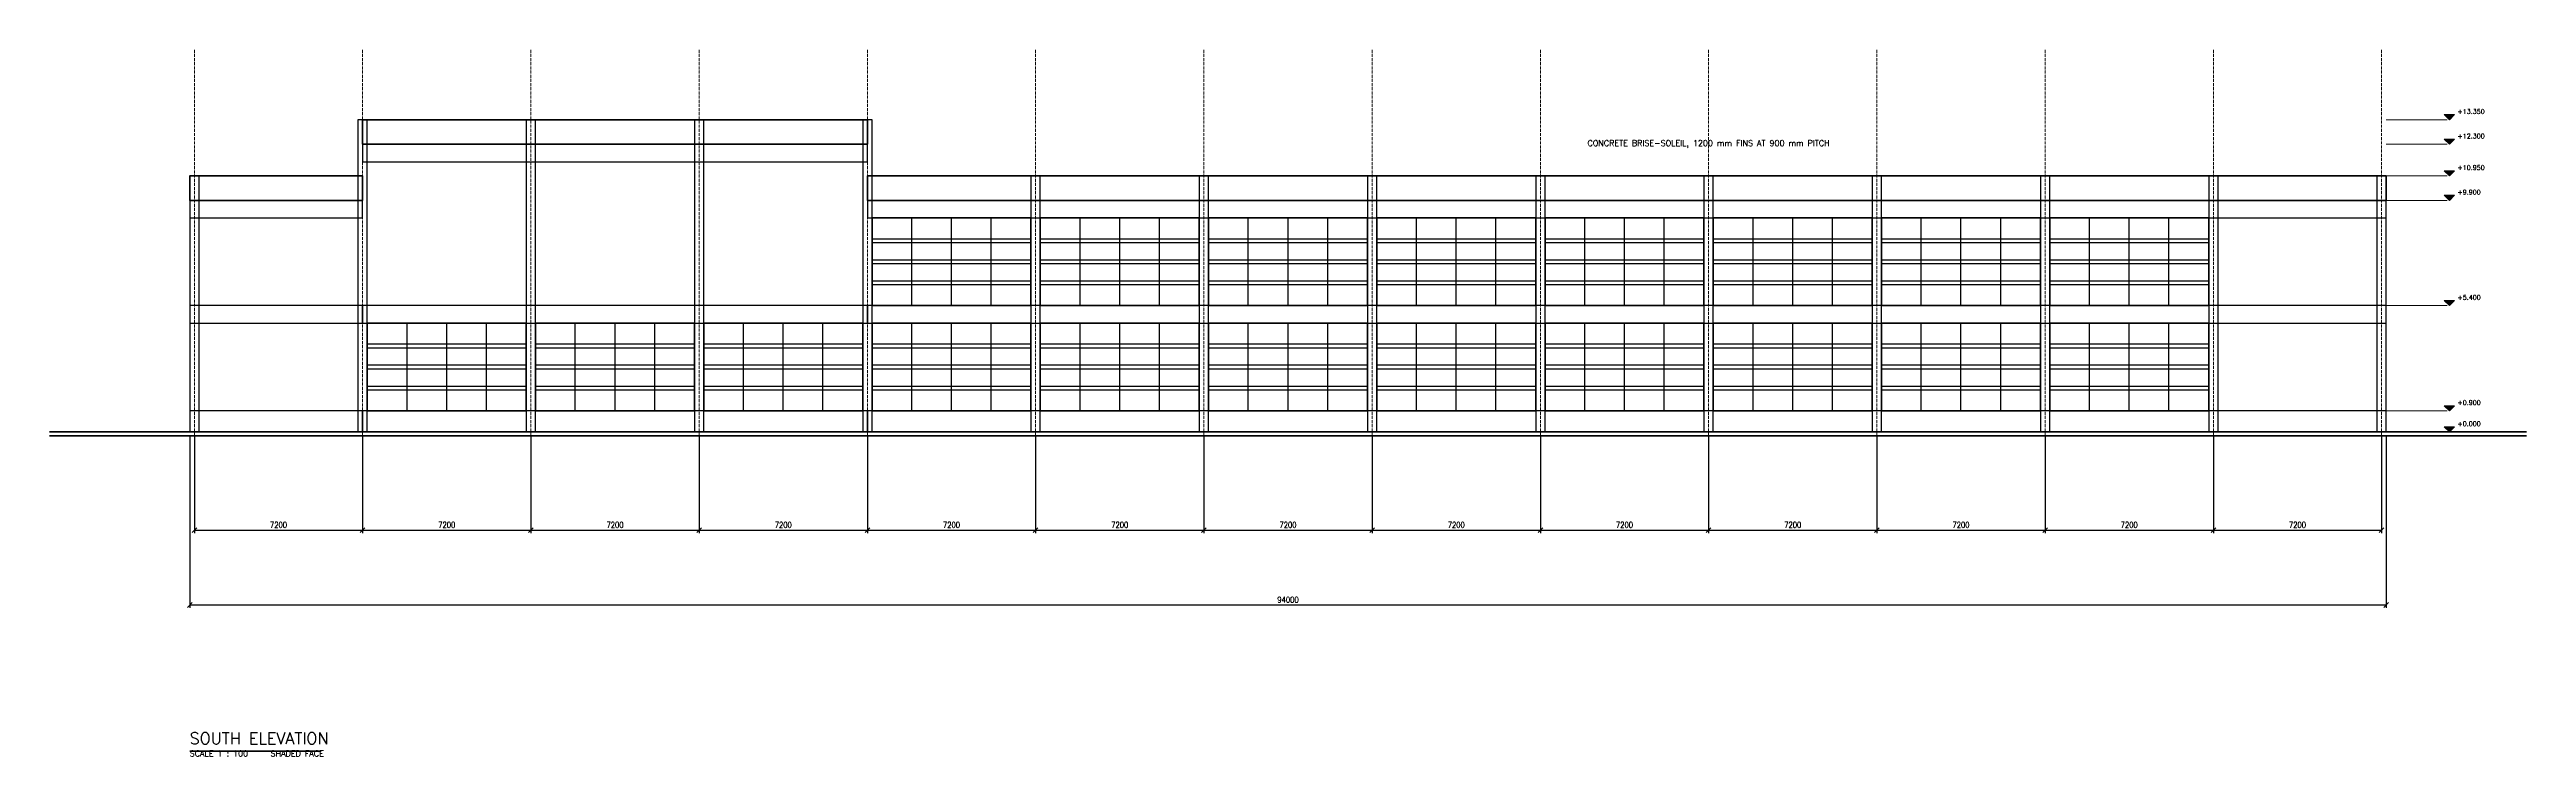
# Model space of a CAD drawing. Header units: millimetres. Extents: x -33945 to 191000, y -348875 to 205218.
# Drawn here: x -6200 to 99800, y -308875 to -278650 of the extents above; entities that cross this region are included whole.
import ezdxf
from ezdxf.enums import TextEntityAlignment as Align

# ---------------------------------------------------------------- set-up
doc = ezdxf.new("R2010")
doc.units = ezdxf.units.MM
doc.header["$LTSCALE"] = 50
doc.linetypes.add('DASHDOT', pattern=[3.556, 2.54, -0.508, 0, -0.508])
for name, color, linetype, lineweight in [('A-ANNO-DIMS', 2, 'Continuous', 13), ('A-ANNO-SYMB', 6, 'Continuous', 18), ('A-ANNO-TEXT', 7, 'Continuous', 18), ('A-ANNO-TITL', 7, 'Continuous', 35), ('A-ELEV', 7, 'Continuous', 25), ('A-ELEV-FINE', 8, 'Continuous', 13), ('A-FLOR-LEVL', 6, 'Continuous', 18), ('A-GLAZ', 4, 'Continuous', 25), ('A-GRID', 8, 'DASHDOT', 13), ('A-LOUV', 30, 'Continuous', 25), ('A-ROOF', 30, 'Continuous', 35), ('A-SECT-GRND', 8, 'Continuous', 50)]:
    doc.layers.add(name, color=color, linetype=linetype, lineweight=lineweight)
doc.styles.add('AMA-NOTE', font='romans.shx', dxfattribs={"width": 0.85})
doc.styles.add('AMA-TITLE', font='romand.shx', dxfattribs={"width": 0.9})
doc.dimstyles.new('AMA-100', dxfattribs={"dimscale": 100, "dimtxt": 2.5, "dimasz": 2.5, "dimexe": 1.25, "dimexo": 2, "dimgap": 1, "dimtad": 1, "dimdec": 0, "dimtxsty": 'AMA-NOTE', "dimtsz": 1, "dimcen": 2.5, "dimclrd": 8, "dimclre": 8, "dimclrt": 7, "dimazin": 3, "dimtfac": 1, "dimtmove": 0, "dimatfit": 3})

msp = doc.modelspace()

# ---------------------------------------------------------------- hatches: boundary and pattern name
at = {"layer": 'A-ANNO-SYMB'}
for points in [[(96500, -281650), (96280, -281430), (96720, -281430)], [(96500, -282700), (96280, -282480), (96720, -282480)], [(96500, -284050), (96280, -283830), (96720, -283830)], [(96500, -285100), (96280, -284880), (96720, -284880)], [(96500, -289600), (96280, -289380), (96720, -289380)], [(96500, -294100), (96280, -293880), (96720, -293880)], [(96500, -295000), (96280, -294780), (96720, -294780)]]:
    msp.add_hatch(color=7, dxfattribs=at).paths.add_polyline_path(points)

# ---------------------------------------------------------------- linework, layer by layer
for points in [[(96500, -281650), (96280, -281430), (96720, -281430)], [(96500, -282700), (96280, -282480), (96720, -282480)], [(96500, -284050), (96280, -283830), (96720, -283830)], [(96500, -285100), (96280, -284880), (96720, -284880)], [(96500, -289600), (96280, -289380), (96720, -289380)], [(96500, -294100), (96280, -293880), (96720, -293880)], [(96500, -295000), (96280, -294780), (96720, -294780)]]:
    msp.add_lwpolyline(points, close=True, dxfattribs=at)
at = {"layer": 'A-ANNO-TITL'}
msp.add_line((-200, -308650), (5425, -308650), dxfattribs=at)
at = {"layer": 'A-ELEV'}
for p, q in [((7200, -281650), (28800, -281650)), ((-200, -284050), (7200, -284050)), ((28800, -284050), (93800, -284050))]:
    msp.add_line(p, q, dxfattribs=at)
for points in [[(7000, -295000), (7400, -295000), (7400, -281650), (7000, -281650)], [(14200, -295000), (14600, -295000), (14600, -281650), (14200, -281650)], [(21400, -295000), (21800, -295000), (21800, -281650), (21400, -281650)], [(28600, -295000), (29000, -295000), (29000, -281650), (28600, -281650)], [(7200, -283450), (28800, -283450), (28800, -282700), (7200, -282700)], [(-200, -295000), (200, -295000), (200, -284050), (-200, -284050)], [(35800, -295000), (36200, -295000), (36200, -284050), (35800, -284050)], [(43000, -295000), (43400, -295000), (43400, -284050), (43000, -284050)], [(50200, -295000), (50600, -295000), (50600, -284050), (50200, -284050)], [(57400, -295000), (57800, -295000), (57800, -284050), (57400, -284050)], [(64600, -295000), (65000, -295000), (65000, -284050), (64600, -284050)], [(71800, -295000), (72200, -295000), (72200, -284050), (71800, -284050)], [(79000, -295000), (79400, -295000), (79400, -284050), (79000, -284050)], [(86200, -295000), (86600, -295000), (86600, -284050), (86200, -284050)], [(93400, -295000), (93800, -295000), (93800, -284050), (93400, -284050)], [(-200, -285850), (7200, -285850), (7200, -285100), (-200, -285100)], [(28800, -285850), (93800, -285850), (93800, -285100), (28800, -285100)], [(-200, -290350), (7200, -290350), (7200, -289600), (-200, -289600)], [(7200, -290350), (28800, -290350), (28800, -289600), (7200, -289600)], [(28800, -290350), (93800, -290350), (93800, -289600), (28800, -289600)], [(-200, -295000), (7200, -295000), (7200, -294100), (-200, -294100)], [(7200, -295000), (28800, -295000), (28800, -294100), (7200, -294100)], [(28800, -295000), (93800, -295000), (93800, -294100), (28800, -294100)]]:
    msp.add_lwpolyline(points, close=True, dxfattribs=at)
at = {"layer": 'A-ELEV-FINE'}
for p, q in [((29000, -289600), (35800, -289600)), ((36200, -289600), (43000, -289600)), ((43400, -289600), (50200, -289600)), ((50600, -289600), (57400, -289600)), ((57800, -289600), (64600, -289600)), ((65000, -289600), (71800, -289600)), ((72200, -289600), (79000, -289600)), ((79400, -289600), (86200, -289600)), ((7400, -294100), (14200, -294100)), ((14600, -294100), (21400, -294100)), ((21800, -294100), (28600, -294100)), ((29000, -294100), (35800, -294100)), ((36200, -294100), (43000, -294100)), ((43400, -294100), (50200, -294100)), ((50600, -294100), (57400, -294100)), ((57800, -294100), (64600, -294100)), ((65000, -294100), (71800, -294100)), ((72200, -294100), (79000, -294100)), ((79400, -294100), (86200, -294100))]:
    msp.add_line(p, q, dxfattribs=at)
at = {"layer": 'A-FLOR-LEVL'}
for p, q in [((93800, -281650), (96400, -281650)), ((93800, -282700), (96400, -282700)), ((93800, -284050), (96400, -284050)), ((93800, -285100), (96400, -285100)), ((93800, -289600), (96400, -289600)), ((93800, -294100), (96400, -294100)), ((93800, -295000), (96400, -295000))]:
    msp.add_line(p, q, dxfattribs=at)
at = {"layer": 'A-GLAZ'}
for p, q in [((30700, -289600), (30700, -285850)), ((32400, -289600), (32400, -285850)), ((34100, -289600), (34100, -285850)), ((37900, -289600), (37900, -285850)), ((39600, -289600), (39600, -285850)), ((41300, -289600), (41300, -285850)), ((45100, -289600), (45100, -285850)), ((46800, -289600), (46800, -285850)), ((48500, -289600), (48500, -285850)), ((52300, -289600), (52300, -285850)), ((54000, -289600), (54000, -285850)), ((55700, -289600), (55700, -285850)), ((59500, -289600), (59500, -285850)), ((61200, -289600), (61200, -285850)), ((62900, -289600), (62900, -285850)), ((66700, -289600), (66700, -285850)), ((68400, -289600), (68400, -285850)), ((70100, -289600), (70100, -285850)), ((73900, -289600), (73900, -285850)), ((75600, -289600), (75600, -285850)), ((77300, -289600), (77300, -285850)), ((81100, -289600), (81100, -285850)), ((82800, -289600), (82800, -285850)), ((84500, -289600), (84500, -285850)), ((9100, -294100), (9100, -290350)), ((10800, -294100), (10800, -290350)), ((12500, -294100), (12500, -290350)), ((16300, -294100), (16300, -290350)), ((18000, -294100), (18000, -290350)), ((19700, -294100), (19700, -290350)), ((23500, -294100), (23500, -290350)), ((25200, -294100), (25200, -290350)), ((26900, -294100), (26900, -290350)), ((30700, -294100), (30700, -290350)), ((32400, -294100), (32400, -290350)), ((34100, -294100), (34100, -290350)), ((37900, -294100), (37900, -290350)), ((39600, -294100), (39600, -290350)), ((41300, -294100), (41300, -290350)), ((45100, -294100), (45100, -290350)), ((46800, -294100), (46800, -290350)), ((48500, -294100), (48500, -290350)), ((52300, -294100), (52300, -290350)), ((54000, -294100), (54000, -290350)), ((55700, -294100), (55700, -290350)), ((59500, -294100), (59500, -290350)), ((61200, -294100), (61200, -290350)), ((62900, -294100), (62900, -290350)), ((66700, -294100), (66700, -290350)), ((68400, -294100), (68400, -290350)), ((70100, -294100), (70100, -290350)), ((73900, -294100), (73900, -290350)), ((75600, -294100), (75600, -290350)), ((77300, -294100), (77300, -290350)), ((81100, -294100), (81100, -290350)), ((82800, -294100), (82800, -290350)), ((84500, -294100), (84500, -290350))]:
    msp.add_line(p, q, dxfattribs=at)
for points in [[(29000, -289600), (35800, -289600), (35800, -285850), (29000, -285850)], [(36200, -289600), (43000, -289600), (43000, -285850), (36200, -285850)], [(43400, -289600), (50200, -289600), (50200, -285850), (43400, -285850)], [(50600, -289600), (57400, -289600), (57400, -285850), (50600, -285850)], [(57800, -289600), (64600, -289600), (64600, -285850), (57800, -285850)], [(65000, -289600), (71800, -289600), (71800, -285850), (65000, -285850)], [(72200, -289600), (79000, -289600), (79000, -285850), (72200, -285850)], [(79400, -289600), (86200, -289600), (86200, -285850), (79400, -285850)], [(7400, -294100), (14200, -294100), (14200, -290350), (7400, -290350)], [(14600, -294100), (21400, -294100), (21400, -290350), (14600, -290350)], [(21800, -294100), (28600, -294100), (28600, -290350), (21800, -290350)], [(29000, -294100), (35800, -294100), (35800, -290350), (29000, -290350)], [(36200, -294100), (43000, -294100), (43000, -290350), (36200, -290350)], [(43400, -294100), (50200, -294100), (50200, -290350), (43400, -290350)], [(50600, -294100), (57400, -294100), (57400, -290350), (50600, -290350)], [(57800, -294100), (64600, -294100), (64600, -290350), (57800, -290350)], [(65000, -294100), (71800, -294100), (71800, -290350), (65000, -290350)], [(72200, -294100), (79000, -294100), (79000, -290350), (72200, -290350)], [(79400, -294100), (86200, -294100), (86200, -290350), (79400, -290350)]]:
    msp.add_lwpolyline(points, close=True, dxfattribs=at)
at = {"layer": 'A-GRID'}
for p, q in [((0, -298000), (0, -278650)), ((7200, -298000), (7200, -278650)), ((14400, -298000), (14400, -278650)), ((21600, -298000), (21600, -278650)), ((28800, -298000), (28800, -278650)), ((36000, -298000), (36000, -278650)), ((43200, -298000), (43200, -278650)), ((50400, -298000), (50400, -278650)), ((57600, -298000), (57600, -278650)), ((64800, -298000), (64800, -278650)), ((72000, -298000), (72000, -278650)), ((79200, -298000), (79200, -278650)), ((86400, -298000), (86400, -278650)), ((93600, -298000), (93600, -278650))]:
    msp.add_line(p, q, dxfattribs=at)
at = {"layer": 'A-LOUV'}
for points in [[(29000, -286900), (35800, -286900), (35800, -286750), (29000, -286750)], [(36200, -286900), (43000, -286900), (43000, -286750), (36200, -286750)], [(43400, -286900), (50200, -286900), (50200, -286750), (43400, -286750)], [(50600, -286900), (57400, -286900), (57400, -286750), (50600, -286750)], [(57800, -286900), (64600, -286900), (64600, -286750), (57800, -286750)], [(65000, -286900), (71800, -286900), (71800, -286750), (65000, -286750)], [(72200, -286900), (79000, -286900), (79000, -286750), (72200, -286750)], [(79400, -286900), (86200, -286900), (86200, -286750), (79400, -286750)], [(29000, -287800), (35800, -287800), (35800, -287650), (29000, -287650)], [(36200, -287800), (43000, -287800), (43000, -287650), (36200, -287650)], [(43400, -287800), (50200, -287800), (50200, -287650), (43400, -287650)], [(50600, -287800), (57400, -287800), (57400, -287650), (50600, -287650)], [(57800, -287800), (64600, -287800), (64600, -287650), (57800, -287650)], [(65000, -287800), (71800, -287800), (71800, -287650), (65000, -287650)], [(72200, -287800), (79000, -287800), (79000, -287650), (72200, -287650)], [(79400, -287800), (86200, -287800), (86200, -287650), (79400, -287650)], [(29000, -288700), (35800, -288700), (35800, -288550), (29000, -288550)], [(36200, -288700), (43000, -288700), (43000, -288550), (36200, -288550)], [(43400, -288700), (50200, -288700), (50200, -288550), (43400, -288550)], [(50600, -288700), (57400, -288700), (57400, -288550), (50600, -288550)], [(57800, -288700), (64600, -288700), (64600, -288550), (57800, -288550)], [(65000, -288700), (71800, -288700), (71800, -288550), (65000, -288550)], [(72200, -288700), (79000, -288700), (79000, -288550), (72200, -288550)], [(79400, -288700), (86200, -288700), (86200, -288550), (79400, -288550)], [(7400, -291400), (14200, -291400), (14200, -291250), (7400, -291250)], [(14600, -291400), (21400, -291400), (21400, -291250), (14600, -291250)], [(21800, -291400), (28600, -291400), (28600, -291250), (21800, -291250)], [(29000, -291400), (35800, -291400), (35800, -291250), (29000, -291250)], [(36200, -291400), (43000, -291400), (43000, -291250), (36200, -291250)], [(43400, -291400), (50200, -291400), (50200, -291250), (43400, -291250)], [(50600, -291400), (57400, -291400), (57400, -291250), (50600, -291250)], [(57800, -291400), (64600, -291400), (64600, -291250), (57800, -291250)], [(65000, -291400), (71800, -291400), (71800, -291250), (65000, -291250)], [(72200, -291400), (79000, -291400), (79000, -291250), (72200, -291250)], [(79400, -291400), (86200, -291400), (86200, -291250), (79400, -291250)], [(7400, -292300), (14200, -292300), (14200, -292150), (7400, -292150)], [(14600, -292300), (21400, -292300), (21400, -292150), (14600, -292150)], [(21800, -292300), (28600, -292300), (28600, -292150), (21800, -292150)], [(29000, -292300), (35800, -292300), (35800, -292150), (29000, -292150)], [(36200, -292300), (43000, -292300), (43000, -292150), (36200, -292150)], [(43400, -292300), (50200, -292300), (50200, -292150), (43400, -292150)], [(50600, -292300), (57400, -292300), (57400, -292150), (50600, -292150)], [(57800, -292300), (64600, -292300), (64600, -292150), (57800, -292150)], [(65000, -292300), (71800, -292300), (71800, -292150), (65000, -292150)], [(72200, -292300), (79000, -292300), (79000, -292150), (72200, -292150)], [(79400, -292300), (86200, -292300), (86200, -292150), (79400, -292150)], [(7400, -293200), (14200, -293200), (14200, -293050), (7400, -293050)], [(14600, -293200), (21400, -293200), (21400, -293050), (14600, -293050)], [(21800, -293200), (28600, -293200), (28600, -293050), (21800, -293050)], [(29000, -293200), (35800, -293200), (35800, -293050), (29000, -293050)], [(36200, -293200), (43000, -293200), (43000, -293050), (36200, -293050)], [(43400, -293200), (50200, -293200), (50200, -293050), (43400, -293050)], [(50600, -293200), (57400, -293200), (57400, -293050), (50600, -293050)], [(57800, -293200), (64600, -293200), (64600, -293050), (57800, -293050)], [(65000, -293200), (71800, -293200), (71800, -293050), (65000, -293050)], [(72200, -293200), (79000, -293200), (79000, -293050), (72200, -293050)], [(79400, -293200), (86200, -293200), (86200, -293050), (79400, -293050)]]:
    msp.add_lwpolyline(points, close=True, dxfattribs=at)
at = {"layer": 'A-ROOF'}
for points in [[(7200, -282700), (28800, -282700), (28800, -281650), (7200, -281650)], [(-200, -285100), (7200, -285100), (7200, -284050), (-200, -284050)], [(28800, -285100), (93800, -285100), (93800, -284050), (28800, -284050)]]:
    msp.add_lwpolyline(points, close=True, dxfattribs=at)
at = {"layer": 'A-SECT-GRND'}
for p, q in [((-6200, -295000), (99800, -295000)), ((-6200, -295160), (99800, -295160))]:
    msp.add_line(p, q, dxfattribs=at)

# ---------------------------------------------------------------- texts
at = {"layer": 'A-ANNO-SYMB', "style": 'AMA-NOTE'}
for s, p in [('+13.350', (96850, -281298)), ('+12.300', (96850, -282348)), ('+10.950', (96850, -283698)), ('+9.900', (96850, -284748)), ('+5.400', (96850, -289248)), ('+0.900', (96850, -293748)), ('+0.000', (96850, -294648))]:
    msp.add_text(s, height=200, dxfattribs=at).set_placement(p, align=Align.MIDDLE_LEFT)
at = {"layer": 'A-ANNO-TEXT', "style": 'AMA-NOTE'}
msp.add_text('CONCRETE BRISE-SOLEIL, 1200 mm FINS AT 900 mm PITCH', height=250, dxfattribs=at).set_placement((64800, -282850), align=Align.BOTTOM_CENTER)
at = {"layer": 'A-ANNO-TITL'}
for s, height, style, p in [('SOUTH ELEVATION', 500, 'AMA-TITLE', (-200, -308500)), ('SCALE 1 : 100    SHADED FACE', 250, 'AMA-NOTE', (-200, -308950))]:
    msp.add_text(s, height=height, dxfattribs=dict(at, style=style)).set_placement(p, align=Align.BOTTOM_LEFT)

# ---------------------------------------------------------------- dimensions: what is measured, and where the dimension line sits
at = {"layer": 'A-ANNO-DIMS'}
for base, p1, p2 in [((-200, -302400), (-200, -295000), (93800, -295000)), ((0, -299200), (0, -295000), (7200, -295000)), ((7200, -299200), (7200, -295000), (14400, -295000)), ((14400, -299200), (14400, -295000), (21600, -295000)), ((21600, -299200), (21600, -295000), (28800, -295000)), ((28800, -299200), (28800, -295000), (36000, -295000)), ((36000, -299200), (36000, -295000), (43200, -295000)), ((43200, -299200), (43200, -295000), (50400, -295000)), ((50400, -299200), (50400, -295000), (57600, -295000)), ((57600, -299200), (57600, -295000), (64800, -295000)), ((64800, -299200), (64800, -295000), (72000, -295000)), ((72000, -299200), (72000, -295000), (79200, -295000)), ((79200, -299200), (79200, -295000), (86400, -295000)), ((86400, -299200), (86400, -295000), (93600, -295000))]:
    msp.add_linear_dim(base=base, p1=p1, p2=p2, dimstyle='AMA-100', dxfattribs=at).render()

doc.saveas('drawing.dxf')
